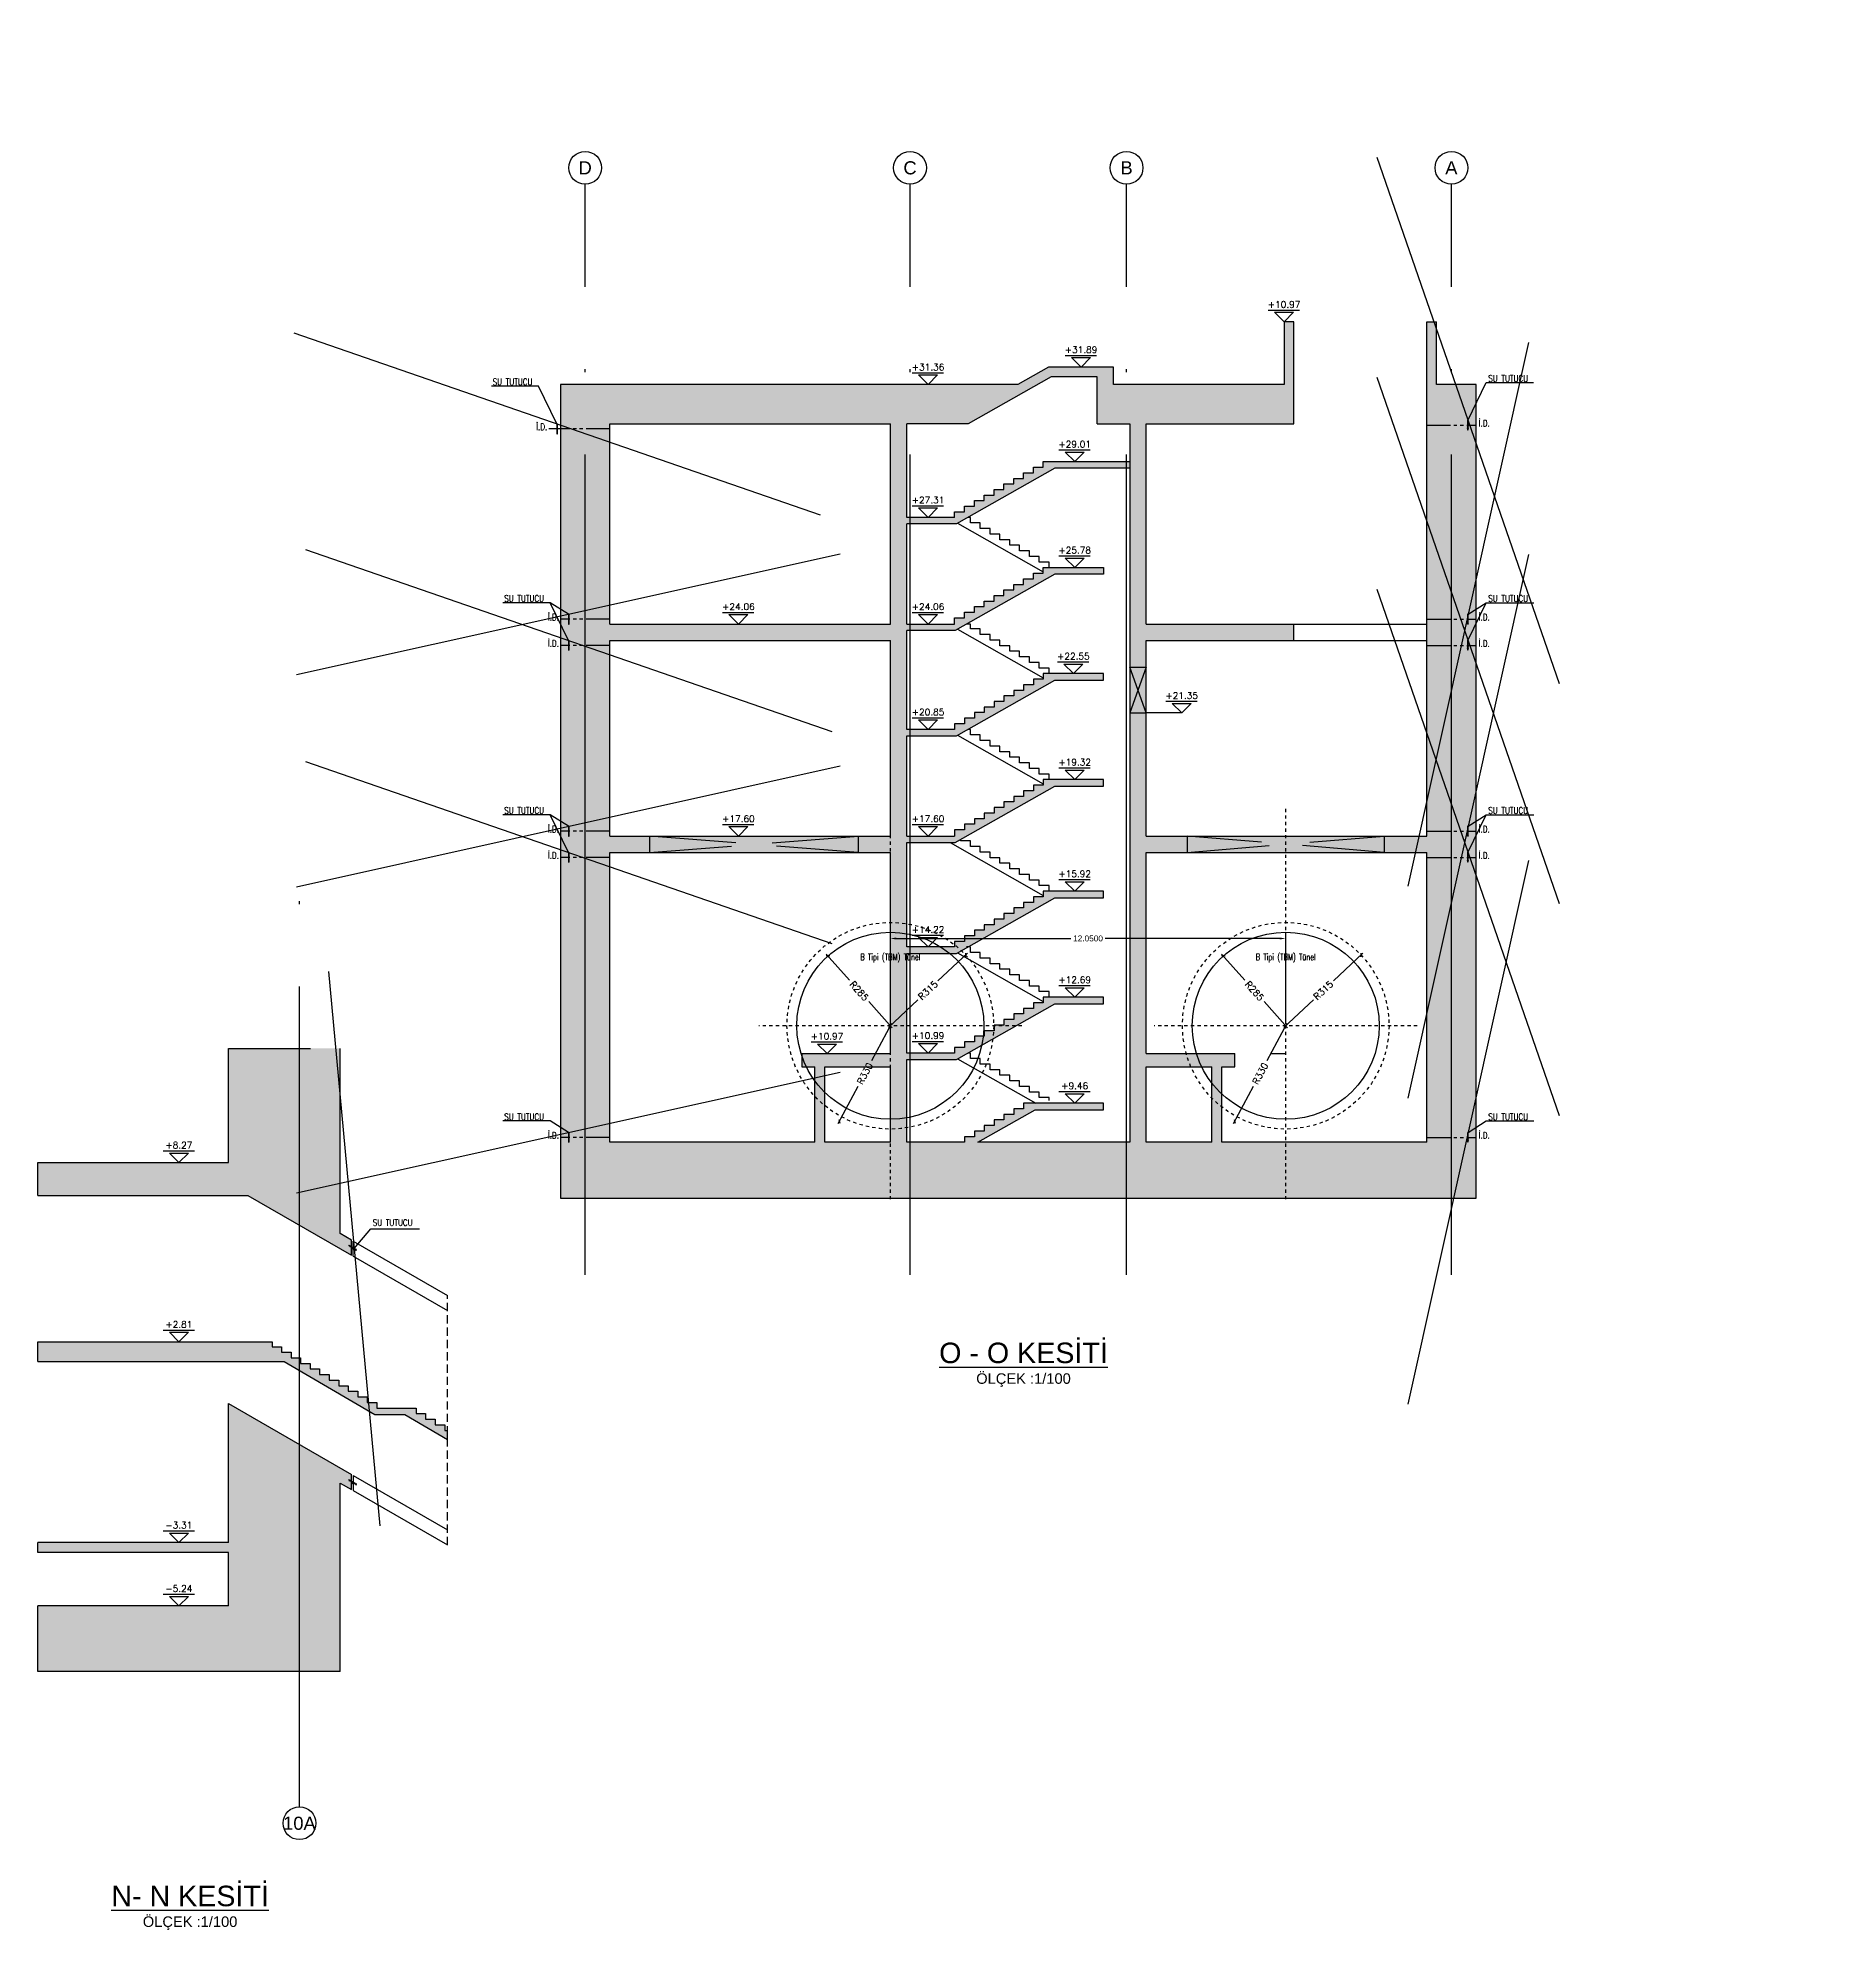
# Model space of a CAD drawing. Header units: millimetres. Extents: x 400408 to 401334, y 4543945 to 4544229.
# Drawn here: x 401279 to 401333.8, y 4543955.5 to 4544013.2 of the extents above; entities that cross this region are included whole.
import ezdxf
from ezdxf.enums import TextEntityAlignment as Align

# ---------------------------------------------------------------- set-up
doc = ezdxf.new("R2010")
doc.units = ezdxf.units.MM
for name, pattern in [('ACAD_ISO05W100', [33, 24, -3, 0, -3, 0, -3]), ('AKS', [3, 2.5, -0.25, 0, -0.25]), ('CIZGI', [0.4, 0.25, -0.15]), ('CONTINU', [0]), ('HIDDEN', [0.375, 0.25, -0.125]), ('UUC-ST-KAL-I05-101-U-000$0$ACAD_ISO05W100', [33, 24, -3, 0, -3, 0, -3])]:
    doc.linetypes.add(name, pattern=pattern)
for name, color, linetype in [('aks prota', 2, 'AKS'), ('caks prota', 4, 'Continuous'), ('görünüş prota', 4, 'Continuous'), ('iderzi_PROTA', 3, 'Continuous'), ('inşaat derzi prota', 11, 'Continuous'), ('kesik prota', 2, 'CIZGI'), ('kesit prota', 1, 'Continuous'), ('kesit tarama prota', 252, 'Continuous'), ('kolon tarama prota', 252, 'Continuous'), ('kot prota', 4, 'Continuous'), ('lkolon prota', 4, 'Continuous'), ('merdiven prota', 2, 'Continuous'), ('not prota', 2, 'Continuous'), ('not yazısı prota', 6, 'Continuous'), ('not çizgisi prota', 4, 'Continuous'), ('PRT-CST-rc_level', 6, 'Continuous'), ('PRT-CST-rc_levermark', 4, 'Continuous'), ('st_s_su tutucu', 2, 'Continuous'), ('st_s_ölçü', 4, 'Continuous'), ('t35 prota', 3, 'Continuous'), ('taks prota', 7, 'Continuous'), ('tplan prota', 7, 'Continuous'), ('UUC-ST-KAL-I05-101-U-000$0$st_s_su tutucu', 2, 'Continuous')]:
    doc.layers.add(name, color=color, linetype=linetype)
doc.styles.add('Arial', font='Arial.ttf')
doc.styles.add('OLCU', font='romanstw.shx')
doc.styles.get("Standard").update_dxf_attribs({"font": 'Arial.ttf'})
doc.styles.add('TAKS', font='Arial Unicode.ttf')
doc.styles.add('TEXT250', font='romanstw.shx', dxfattribs={"width": 0.8, "height": 25})
doc.styles.add('TSIMPLEX', font='romanstw.shx')
doc.dimstyles.new('1-100', dxfattribs={"dimscale": 0.5, "dimtxt": 2, "dimasz": 7.5, "dimexe": 3, "dimexo": 5, "dimgap": 5, "dimtad": 3, "dimdec": 1, "dimlfac": 2, "dimzin": 9, "dimdsep": 46, "dimtxsty": 'Standard', "dimblk": 'OBLIQUE', "dimcen": 0.09, "dimclrd": 3, "dimclre": 3, "dimclrt": 1, "dimadec": 3, "dimazin": 0, "dimtfac": 1, "dimtdec": 1, "dimtofl": 0, "dimtmove": 0, "dimatfit": 3, "dimfxl": 4, "dimtolj": 1, "dimtzin": 0, "dimarcsym": 0})
doc.dimstyles.new('1-50', dxfattribs={"dimtxt": 10, "dimasz": 4, "dimexe": 4, "dimexo": 8, "dimgap": 4, "dimtad": 1, "dimdec": 1, "dimrnd": 0.05, "dimzin": 9, "dimdsep": 46, "dimtxsty": 'OLCU', "dimblk1": 'OBLIQUE', "dimblk2": 'OBLIQUE', "dimsah": 1, "dimcen": 2, "dimdle": 4, "dimclrd": 4, "dimclre": 4, "dimclrt": 3, "dimadec": 1, "dimazin": 0, "dimtfac": 1, "dimtdec": 1, "dimtix": 1, "dimtmove": 2, "dimatfit": 3, "dimldrblk": 'OBLIQUE', "dimfxl": 1, "dimtvp": 1, "dimtolj": 1, "dimtzin": 1, "dimarcsym": 0})
doc.dimstyles.get("Standard").update_dxf_attribs({"dimtxt": 0.18, "dimasz": 0.18, "dimexe": 0.18, "dimexo": 0.0625, "dimgap": 0.09, "dimtad": 0, "dimtih": 1, "dimtoh": 1, "dimdec": 4, "dimzin": 0, "dimdsep": 46, "dimtxsty": 'Standard', "dimcen": 0.09, "dimadec": 0, "dimazin": 0, "dimtfac": 1, "dimtdec": 4, "dimtofl": 0, "dimtmove": 0, "dimatfit": 3, "dimfxl": 1, "dimtolj": 1, "dimtzin": 0, "dimarcsym": 0})

# ---------------------------------------------------------------- blocks, each defined once
blk = doc.blocks.new('KOTK5')
at = {"layer": 'PRT-CST-rc_levermark'}
blk.add_line((217, 160), (-213, 160), dxfattribs=at)
blk.add_lwpolyline([(130, 130), (-130, 130), (0, 0)], close=True, dxfattribs=at)
at = {"layer": 'PRT-CST-rc_level', "style": 'OLCU'}
blk.add_attdef('000.00', text='', height=90, dxfattribs=at).set_placement((0, 193), align=Align.CENTER)
blk = doc.blocks.new('_Oblique')
at = {"layer": 'st_s_ölçü', "lineweight": -2}
blk.add_line((-0.5, -0.5), (0.5, 0.5), dxfattribs=at)
blk = doc.blocks.new('*D49')
at = {"layer": 'Defpoints', "color": 0, "transparency": 16777216}
for p in [(-455.8, 109.6), (-265.8, -102.9)]:
    blk.add_point(p, dxfattribs=at)
at = {"layer": 'st_s_ölçü', "color": 4, "lineweight": -2, "transparency": 16777216}
for p, q in [((-461.1, 115.6), (-389.9, 36)), ((-260.5, -108.8), (-331.6, -29.2))]:
    blk.add_line(p, q, dxfattribs=at)
at = {"layer": 'st_s_ölçü', "color": 4, "lineweight": -2, "transparency": 16777216, "xscale": 8, "yscale": 8, "zscale": 8, "rotation": 131.8058995973175}
blk.add_blockref('_Oblique', (-455.8, 109.6), dxfattribs=at)
at = {"layer": 'st_s_ölçü', "color": 3, "transparency": 16777216, "insert": (-360.8, 3.4), "char_height": 20, "attachment_point": 5, "rotation": 311.8059, "style": 'OLCU'}
blk.add_mtext('\\A1;R285', dxfattribs=at)
blk = doc.blocks.new('*D50')
at = {"layer": 'Defpoints', "color": 0, "transparency": 16777216}
for p in [(-36.3, 113), (-265.8, -102.9)]:
    blk.add_point(p, dxfattribs=at)
at = {"layer": 'st_s_ölçü', "color": 4, "lineweight": -2, "transparency": 16777216}
for p, q in [((-30.5, 118.4), (-120.6, 33.7)), ((-271.6, -108.3), (-181.5, -23.6))]:
    blk.add_line(p, q, dxfattribs=at)
at = {"layer": 'st_s_ölçü', "color": 4, "lineweight": -2, "transparency": 16777216, "xscale": 8, "yscale": 8, "zscale": 8, "rotation": 43.24583088137385}
blk.add_blockref('_Oblique', (-36.3, 113), dxfattribs=at)
at = {"layer": 'st_s_ölçü', "color": 3, "transparency": 16777216, "insert": (-151.1, 5.1), "char_height": 20, "attachment_point": 5, "rotation": 43.24583, "style": 'OLCU'}
blk.add_mtext('\\A1;R315', dxfattribs=at)
blk = doc.blocks.new('*D51')
at = {"layer": 'Defpoints', "color": 0, "transparency": 16777216}
for p in [(-265.8, -102.9), (-421, -394.1)]:
    blk.add_point(p, dxfattribs=at)
at = {"layer": 'lkolon prota', "color": 4, "lineweight": -2, "transparency": 16777216}
for p, q in [((-262, -95.8), (-322.9, -209.9)), ((-424.8, -401.1), (-364, -287))]:
    blk.add_line(p, q, dxfattribs=at)
at = {"layer": 'lkolon prota', "color": 4, "lineweight": -2, "transparency": 16777216, "xscale": 8, "yscale": 8, "zscale": 8, "rotation": 241.9351701811658}
blk.add_blockref('_Oblique', (-421, -394.1), dxfattribs=at)
at = {"layer": 'lkolon prota', "color": 3, "transparency": 16777216, "insert": (-343.4, -248.5), "char_height": 20, "attachment_point": 5, "rotation": 61.93517, "style": 'OLCU'}
blk.add_mtext('\\A1;R330', dxfattribs=at)
blk = doc.blocks.new('D')
at = {"layer": 'st_s_su tutucu', "linetype": 'CONTINU', "ltscale": 0.2}
for p, q in [((-39988, 52508), (-39993, 52508)), ((-39993, 52508), (-39993, 52507)), ((-39993, 52507), (-39991, 52506)), ((-39991, 52499), (-39992, 52499)), ((-39992, 52499), (-39992, 52498)), ((-39992, 52498), (-39991, 52498)), ((-39991, 52489), (-39992, 52489)), ((-39992, 52489), (-39992, 52488)), ((-39992, 52488), (-39991, 52488)), ((-39991, 52479), (-39992, 52479)), ((-39992, 52479), (-39992, 52478)), ((-39992, 52478), (-39991, 52478)), ((-39991, 52506), (-39991, 52499)), ((-39991, 52498), (-39991, 52489)), ((-39991, 52488), (-39991, 52479)), ((-39991, 52469), (-39991, 52478)), ((-39990, 52506), (-39988, 52507)), ((-39990, 52499), (-39990, 52506)), ((-39989, 52499), (-39990, 52499)), ((-39990, 52489), (-39990, 52498)), ((-39990, 52498), (-39989, 52498)), ((-39989, 52489), (-39990, 52489)), ((-39990, 52479), (-39990, 52488)), ((-39990, 52488), (-39989, 52488)), ((-39989, 52479), (-39990, 52479)), ((-39990, 52478), (-39989, 52478)), ((-39990, 52478), (-39990, 52469)), ((-39989, 52498), (-39989, 52499)), ((-39989, 52488), (-39989, 52489)), ((-39989, 52478), (-39989, 52479)), ((-39988, 52507), (-39988, 52508)), ((-39993, 52449), (-39991, 52450)), ((-39993, 52448), (-39993, 52449)), ((-39988, 52448), (-39993, 52448)), ((-39992, 52468), (-39992, 52469)), ((-39992, 52469), (-39991, 52469)), ((-39991, 52468), (-39992, 52468)), ((-39992, 52458), (-39992, 52459)), ((-39992, 52459), (-39991, 52459)), ((-39991, 52458), (-39992, 52458)), ((-39991, 52459), (-39991, 52468)), ((-39991, 52450), (-39991, 52458)), ((-39990, 52469), (-39989, 52469)), ((-39989, 52468), (-39990, 52468)), ((-39990, 52468), (-39990, 52459)), ((-39990, 52459), (-39989, 52459)), ((-39989, 52458), (-39990, 52458)), ((-39990, 52458), (-39990, 52450)), ((-39990, 52450), (-39988, 52449)), ((-39989, 52469), (-39989, 52468)), ((-39989, 52459), (-39989, 52458)), ((-39988, 52449), (-39988, 52448))]:
    blk.add_line(p, q, dxfattribs=at)
blk = doc.blocks.new('*D61')
at = {"color": 0, "lineweight": -2, "transparency": 16777216}
for p, q in [((401356.833, 4543977.538), (401356.833, 4543980.315)), ((401357.013, 4543980.135), (401362.333, 4543980.135)), ((401368.703, 4543980.135), (401363.383, 4543980.135)), ((401368.883, 4543977.538), (401368.883, 4543980.315))]:
    blk.add_line(p, q, dxfattribs=at)
at = {"color": 0, "transparency": 16777216}
for points in [[(401357.013, 4543980.165), (401357.013, 4543980.105), (401356.833, 4543980.135)], [(401368.703, 4543980.165), (401368.703, 4543980.105), (401368.883, 4543980.135)]]:
    blk.add_solid(points, dxfattribs=at)
at = {"layer": 'Defpoints', "color": 0, "transparency": 16777216}
for p in [(401356.833, 4543980.135), (401356.833, 4543977.476), (401368.883, 4543977.476)]:
    blk.add_point(p, dxfattribs=at)
at = {"color": 0, "transparency": 16777216, "insert": (401362.858, 4543980.135), "char_height": 0.18, "attachment_point": 5}
blk.add_mtext('\\A1;12.0500', dxfattribs=at)
blk = doc.blocks.new('N-N Kesiti')
at = {"layer": 'kesit tarama prota'}
h = blk.add_hatch(color=256, dxfattribs=at)
h.dxf.hatch_style = 1
h.paths.add_polyline_path([(401321.297, 4543947.56), (401315.485, 4543947.56), (401315.485, 4543946.56), (401321.887, 4543946.56), (401325.046, 4543944.736), (401325.046, 4543945.198), (401324.7, 4543945.398), (401324.7, 4543951.038), (401321.297, 4543951.038)])
h = blk.add_hatch(color=256, dxfattribs=at)
h.dxf.hatch_style = 1
h.paths.add_polyline_path([(401321.297, 4543941.5), (401322.996, 4543941.5), (401325.759, 4543939.88), (401326.669, 4543939.88), (401327.969, 4543939.118), (401327.969, 4543939.4), (401327.884, 4543939.4), (401327.884, 4543939.57), (401327.594, 4543939.57), (401327.594, 4543939.74), (401327.304, 4543939.74), (401327.304, 4543939.91), (401327.014, 4543939.91), (401327.014, 4543940.08), (401325.814, 4543940.08), (401325.814, 4543940.25), (401325.524, 4543940.25), (401325.524, 4543940.42), (401325.234, 4543940.42), (401325.234, 4543940.59), (401324.944, 4543940.59), (401324.944, 4543940.76), (401324.654, 4543940.76), (401324.654, 4543940.93), (401324.364, 4543940.93), (401324.364, 4543941.1), (401324.074, 4543941.1), (401324.074, 4543941.27), (401323.784, 4543941.27), (401323.784, 4543941.44), (401323.494, 4543941.44), (401323.494, 4543941.61), (401323.204, 4543941.61), (401323.204, 4543941.78), (401322.914, 4543941.78), (401322.914, 4543941.95), (401322.624, 4543941.95), (401322.624, 4543942.1), (401315.485, 4543942.1), (401315.485, 4543941.5)])
h = blk.add_hatch(color=256, dxfattribs=at)
h.dxf.hatch_style = 1
h.paths.add_polyline_path([(401324.7, 4543937.794), (401325.046, 4543937.594), (401325.046, 4543938.056), (401321.297, 4543940.221), (401321.297, 4543935.98), (401315.485, 4543935.98), (401315.485, 4543935.68), (401321.297, 4543935.68), (401321.297, 4543934.05), (401315.485, 4543934.05), (401315.485, 4543932.05), (401324.7, 4543932.05)])
at = {"layer": 'aks prota', "ltscale": 10}
blk.add_line((401323.458, 4543927.929), (401323.458, 4543956.643), dxfattribs=at)
at = {"layer": 'caks prota', "ltscale": 0.05}
blk.add_circle((401323.458, 4543927.429), 0.5, dxfattribs=at)
at = {"layer": 'kesik prota', "ltscale": 10}
for p, q in [((401315.485, 4543946.56), (401315.485, 4543947.56)), ((401315.485, 4543941.5), (401315.485, 4543942.1))]:
    blk.add_line(p, q, dxfattribs=at)
for points in [[(401321.297, 4543951.038), (401324.7, 4543951.038)], [(401315.485, 4543935.68), (401315.485, 4543935.98)], [(401315.485, 4543932.05), (401315.485, 4543934.05)]]:
    blk.add_lwpolyline(points, dxfattribs=at)
at = {"layer": 'kesit prota', "color": 1}
for p, q in [((401324.7, 4543945.398), (401324.7, 4543951.038)), ((401321.297, 4543935.98), (401321.297, 4543940.221)), ((401321.297, 4543934.05), (401321.297, 4543935.68))]:
    blk.add_line(p, q, dxfattribs=at)
for points in [[(401315.485, 4543947.56), (401321.297, 4543947.56), (401321.297, 4543951.038)], [(401315.485, 4543946.56), (401321.887, 4543946.56), (401325.046, 4543944.736), (401325.046, 4543945.198), (401324.7, 4543945.398)], [(401315.485, 4543942.1), (401322.624, 4543942.1), (401322.624, 4543941.95), (401322.914, 4543941.95), (401322.914, 4543941.78), (401323.204, 4543941.78), (401323.204, 4543941.61), (401323.494, 4543941.61), (401323.494, 4543941.44), (401323.784, 4543941.44), (401323.784, 4543941.27), (401324.074, 4543941.27), (401324.074, 4543941.1), (401324.364, 4543941.1), (401324.364, 4543940.93), (401324.654, 4543940.93), (401324.654, 4543940.76), (401324.944, 4543940.76), (401324.944, 4543940.59), (401325.234, 4543940.59), (401325.234, 4543940.42), (401325.524, 4543940.42), (401325.524, 4543940.25), (401325.814, 4543940.25), (401325.814, 4543940.08), (401327.014, 4543940.08), (401327.014, 4543939.91), (401327.304, 4543939.91), (401327.304, 4543939.74), (401327.594, 4543939.74), (401327.594, 4543939.57), (401327.884, 4543939.57), (401327.884, 4543939.4), (401327.969, 4543939.4)], [(401315.485, 4543941.5), (401322.996, 4543941.5)], [(401322.996, 4543941.5), (401325.759, 4543939.88), (401326.669, 4543939.88), (401327.969, 4543939.118)], [(401321.297, 4543940.221), (401325.046, 4543938.056)], [(401324.7, 4543932.05), (401324.7, 4543937.794), (401325.046, 4543937.594), (401325.046, 4543938.056)], [(401321.297, 4543935.98), (401315.485, 4543935.98)], [(401321.297, 4543935.68), (401315.485, 4543935.68)], [(401321.297, 4543934.05), (401315.485, 4543934.05)], [(401324.7, 4543932.05), (401315.485, 4543932.05)]]:
    blk.add_lwpolyline(points, dxfattribs=at)
at = {"layer": 'kesit prota'}
blk.add_lwpolyline([(401327.969, 4543939.118), (401327.969, 4543939.4)], dxfattribs=at)
at = {"layer": 'kolon tarama prota'}
for p, q in [((401325.096, 4543944.707), (401325.096, 4543945.169)), ((401325.096, 4543938.027), (401325.096, 4543937.565))]:
    blk.add_line(p, q, dxfattribs=at)
for points in [[(401325.096, 4543945.169), (401327.969, 4543943.51)], [(401325.096, 4543944.707), (401327.969, 4543943.048)], [(401325.096, 4543938.027), (401327.969, 4543936.368)], [(401325.096, 4543937.565), (401327.969, 4543935.907)]]:
    blk.add_lwpolyline(points, dxfattribs=at)
at = {"layer": 'kolon tarama prota', "linetype": 'HIDDEN'}
blk.add_lwpolyline([(401327.969, 4543935.907), (401327.969, 4543943.51)], dxfattribs=at)
at = {"layer": 'UUC-ST-KAL-I05-101-U-000$0$st_s_su tutucu', "linetype": 'UUC-ST-KAL-I05-101-U-000$0$ACAD_ISO05W100', "ltscale": 0.05}
for points in [[(401325.084, 4543944.935, -0.57735), (401325.082, 4543944.933), (401325.051, 4543944.951, -0.57735), (401325.051, 4543944.954), (401325.072, 4543944.966, 0.57735), (401325.072, 4543944.969), (401325.032, 4543944.992), (401325.035, 4543944.997), (401325.031, 4543944.999), (401325.029, 4543944.994), (401325, 4543945.01), (401325.003, 4543945.015), (401325, 4543945.017), (401324.997, 4543945.012), (401324.979, 4543945.023), (401324.978, 4543945.038), (401324.973, 4543945.041), (401324.958, 4543945.014), (401324.962, 4543945.011), (401324.976, 4543945.018), (401324.994, 4543945.008), (401324.991, 4543945.003), (401324.995, 4543945.001), (401324.998, 4543945.006), (401325.026, 4543944.989), (401325.023, 4543944.984), (401325.027, 4543944.982), (401325.03, 4543944.987), (401325.062, 4543944.968, -0.57735), (401325.062, 4543944.965), (401325.043, 4543944.954, 0.57735), (401325.043, 4543944.951), (401325.086, 4543944.926, 0.57735), (401325.089, 4543944.927), (401325.089, 4543944.95, -0.57735), (401325.091, 4543944.952), (401325.124, 4543944.933), (401325.121, 4543944.928), (401325.125, 4543944.926), (401325.127, 4543944.931), (401325.156, 4543944.914), (401325.153, 4543944.909), (401325.156, 4543944.907), (401325.159, 4543944.912), (401325.177, 4543944.902), (401325.178, 4543944.886), (401325.183, 4543944.884), (401325.198, 4543944.911), (401325.194, 4543944.913), (401325.18, 4543944.906), (401325.162, 4543944.917), (401325.165, 4543944.922), (401325.161, 4543944.924), (401325.158, 4543944.919), (401325.13, 4543944.935), (401325.133, 4543944.94), (401325.129, 4543944.942), (401325.127, 4543944.937), (401325.087, 4543944.96, 0.57735), (401325.084, 4543944.959)], [(401325.084, 4543937.793, -0.57735), (401325.082, 4543937.792), (401325.051, 4543937.809, -0.57735), (401325.051, 4543937.812), (401325.072, 4543937.824, 0.57735), (401325.072, 4543937.827), (401325.032, 4543937.85), (401325.035, 4543937.855), (401325.031, 4543937.857), (401325.029, 4543937.852), (401325, 4543937.869), (401325.003, 4543937.874), (401325, 4543937.876), (401324.997, 4543937.871), (401324.979, 4543937.881), (401324.978, 4543937.897), (401324.973, 4543937.899), (401324.958, 4543937.872), (401324.962, 4543937.87), (401324.976, 4543937.877), (401324.994, 4543937.866), (401324.991, 4543937.861), (401324.995, 4543937.859), (401324.998, 4543937.864), (401325.026, 4543937.848), (401325.023, 4543937.843), (401325.027, 4543937.841), (401325.03, 4543937.846), (401325.062, 4543937.827, -0.57735), (401325.062, 4543937.824), (401325.043, 4543937.812, 0.57735), (401325.043, 4543937.809), (401325.086, 4543937.784, 0.57735), (401325.089, 4543937.786), (401325.089, 4543937.809, -0.57735), (401325.091, 4543937.81), (401325.124, 4543937.791), (401325.121, 4543937.786), (401325.125, 4543937.784), (401325.127, 4543937.789), (401325.156, 4543937.773), (401325.153, 4543937.768), (401325.156, 4543937.766), (401325.159, 4543937.771), (401325.177, 4543937.76), (401325.178, 4543937.745), (401325.183, 4543937.742), (401325.198, 4543937.769), (401325.194, 4543937.772), (401325.18, 4543937.765), (401325.162, 4543937.775), (401325.165, 4543937.78), (401325.161, 4543937.782), (401325.158, 4543937.777), (401325.13, 4543937.794), (401325.133, 4543937.799), (401325.129, 4543937.801), (401325.127, 4543937.796), (401325.087, 4543937.819, 0.57735), (401325.084, 4543937.817)]]:
    blk.add_lwpolyline(points, format="xyb", close=True, dxfattribs=at)
at = {"layer": 'kot prota', "linetype": 'CONTINU', "ltscale": 0.1}
ref = blk.add_blockref('KOTK5', (401319.783, 4543947.56), dxfattribs=dict(at, xscale=-0.002222222222222222, yscale=0.002222222222222222, zscale=0.002222222222222222, rotation=359.9999999999996))
ref.add_attrib('000.00', '+8.27', dxfattribs={"layer": 'PRT-CST-rc_level', "height": 0.2, "style": 'OLCU'}).set_placement((401319.783, 4543947.989), align=Align.CENTER)
ref = blk.add_blockref('KOTK5', (401319.783, 4543942.1), dxfattribs=dict(at, xscale=-0.002222222222222222, yscale=0.002222222222222222, zscale=0.002222222222222222, rotation=359.9999999999996))
ref.add_attrib('000.00', '+2.81', dxfattribs={"layer": 'PRT-CST-rc_level', "height": 0.2, "style": 'OLCU'}).set_placement((401319.783, 4543942.529), align=Align.CENTER)
ref = blk.add_blockref('KOTK5', (401319.783, 4543935.98), dxfattribs=dict(at, xscale=-0.002222222222222222, yscale=0.002222222222222222, zscale=0.002222222222222222, rotation=359.9999999999996))
ref.add_attrib('000.00', '-3.31', dxfattribs={"layer": 'PRT-CST-rc_level', "height": 0.2, "style": 'OLCU'}).set_placement((401319.783, 4543936.409), align=Align.CENTER)
ref = blk.add_blockref('KOTK5', (401319.783, 4543934.05), dxfattribs=dict(at, xscale=-0.002222222222222222, yscale=0.002222222222222222, zscale=0.002222222222222222, rotation=359.9999999999996))
ref.add_attrib('000.00', '-5.24', dxfattribs={"layer": 'PRT-CST-rc_level', "height": 0.2, "style": 'OLCU'}).set_placement((401319.783, 4543934.479), align=Align.CENTER)
at = {"layer": 'not yazısı prota', "ltscale": 0.05, "style": 'TSIMPLEX', "width": 0.8}
blk.add_text('SU TUTUCU', height=0.2, rotation=360, dxfattribs=at).set_placement((401325.692, 4543945.629))
at = {"layer": 't35 prota', "style": 'Arial'}
blk.add_text('ÖLÇEK :1/100', height=0.32, dxfattribs=at).set_placement((401320.125, 4543924.415), align=Align.MIDDLE)
at = {"layer": 'taks prota', "style": 'TAKS'}
blk.add_text('10A', height=0.4, rotation=359.50517, dxfattribs=at).set_placement((401323.458, 4543927.429), align=Align.MIDDLE_CENTER)
at = {"layer": 'tplan prota', "style": 'Arial'}
blk.add_text('%%UN- N KESİTİ', height=0.625, dxfattribs=at).set_placement((401320.125, 4543925.29), align=Align.MIDDLE)
at = {"layer": 'not çizgisi prota'}
blk.add_leader([(401325.127, 4543944.937), (401325.631, 4543945.544), (401327.116, 4543945.544)], dimstyle='1-50', override={"dimasz": 12, "dimgap": 4, "dimtad": 0}, dxfattribs=at)
blk = doc.blocks.new('A$C127942D9')
at = {"layer": 'aks prota', "ltscale": 2}
blk.add_line((-265.793, -631.684), (-265.793, 559.681), dxfattribs=at)
at = {"layer": 'aks prota'}
blk.add_line((135.187, -102.854), (-666.774, -102.854), dxfattribs=at)
at = {"layer": 'görünüş prota', "color": 6, "linetype": 'CIZGI', "ltscale": 2}
blk.add_circle((-265.793, -102.854), 315, dxfattribs=at)
at = {"layer": 'görünüş prota', "color": 6}
blk.add_circle((-265.793, -102.854), 285, dxfattribs=at)
at = {"layer": 'not prota', "style": 'TEXT250', "width": 0.7}
blk.add_text('B Tipi (TBM) Tünel', height=20, dxfattribs=at).set_placement((-265.793, 106.819), align=Align.MIDDLE_CENTER)
at = {"layer": 'lkolon prota'}
dim = blk.add_radius_dim(center=(-265.793, -102.854), mpoint=(-421.048, -394.051), dimstyle='1-100', dxfattribs=at)
dim.commit()
dim.dimension.update_dxf_attribs({"geometry": '*D51', "text_midpoint": (-343.421, -248.453), "dimtype": 132})
at = {"layer": 'st_s_ölçü'}
for mpoint, picture, middle in [((-455.777, 109.587), '*D49', (-360.785, 3.366)), ((-36.341, 112.962), '*D50', (-151.067, 5.054))]:
    dim = blk.add_radius_dim(center=(-265.793, -102.854), mpoint=mpoint, dimstyle='1-100', dxfattribs=at)
    dim.commit()
    dim.dimension.update_dxf_attribs({"geometry": picture, "text_midpoint": middle, "dimtype": 132})
blk = doc.blocks.new('O-O Kesiti')
at = {"layer": 'kesit tarama prota'}
h = blk.add_hatch(color=256, dxfattribs=at)
h.dxf.hatch_style = 1
h.paths.add_polyline_path([(401374.68286, 4543972.22586), (401374.68286, 4543997.01586), (401373.48286, 4543997.01586), (401373.48286, 4543998.92586), (401373.18286, 4543998.92586), (401373.18286, 4543983.25586), (401364.63286, 4543983.25586), (401364.63286, 4543989.21586), (401369.13286, 4543989.21586), (401369.13286, 4543989.71586), (401364.63286, 4543989.71586), (401364.63286, 4543995.81586), (401369.13286, 4543995.81586), (401369.13286, 4543998.92586), (401368.83286, 4543998.92586), (401368.83286, 4543997.01586), (401363.63286, 4543997.01586), (401363.63286, 4543997.54586), (401361.65093, 4543997.54586), (401360.71564, 4543997.01586), (401346.78286, 4543997.01586), (401346.78286, 4543972.22586)])
h.paths.add_polyline_path([(401359.49853, 4543973.92586), (401361.24559, 4543974.91586), (401363.33286, 4543974.91586), (401363.33286, 4543975.11586), (401360.89286, 4543975.11586), (401360.89286, 4543974.94586), (401360.59286, 4543974.94586), (401360.59286, 4543974.77586), (401360.29286, 4543974.77586), (401360.29286, 4543974.60586), (401359.99286, 4543974.60586), (401359.99286, 4543974.43586), (401359.69286, 4543974.43586), (401359.69286, 4543974.26586), (401359.39286, 4543974.26586), (401359.39286, 4543974.09586), (401359.09286, 4543974.09586), (401359.09286, 4543973.92586), (401357.33286, 4543973.92586), (401357.33286, 4543976.44586), (401358.84559, 4543976.44586), (401361.84559, 4543978.14586), (401363.33286, 4543978.14586), (401363.33286, 4543978.34586), (401361.49286, 4543978.34586), (401361.49286, 4543978.17586), (401361.19286, 4543978.17586), (401361.19286, 4543978.00586), (401360.89286, 4543978.00586), (401360.89286, 4543977.83586), (401360.59286, 4543977.83586), (401360.59286, 4543977.66586), (401360.29286, 4543977.66586), (401360.29286, 4543977.49586), (401359.99286, 4543977.49586), (401359.99286, 4543977.32586), (401359.69286, 4543977.32586), (401359.69286, 4543977.15586), (401359.39286, 4543977.15586), (401359.39286, 4543976.98586), (401359.09286, 4543976.98586), (401359.09286, 4543976.81586), (401358.79286, 4543976.81586), (401358.79286, 4543976.64586), (401357.33286, 4543976.64586), (401357.33286, 4543979.67586), (401358.84559, 4543979.67586), (401361.84559, 4543981.37586), (401363.33286, 4543981.37586), (401363.33286, 4543981.57586), (401361.49286, 4543981.57586), (401361.49286, 4543981.40586), (401361.19286, 4543981.40586), (401361.19286, 4543981.23586), (401360.89286, 4543981.23586), (401360.89286, 4543981.06586), (401360.59286, 4543981.06586), (401360.59286, 4543980.89586), (401360.29286, 4543980.89586), (401360.29286, 4543980.72586), (401359.99286, 4543980.72586), (401359.99286, 4543980.55586), (401359.69286, 4543980.55586), (401359.69286, 4543980.38586), (401359.39286, 4543980.38586), (401359.39286, 4543980.21586), (401359.09286, 4543980.21586), (401359.09286, 4543980.04586), (401358.79286, 4543980.04586), (401358.79286, 4543979.87586), (401357.33286, 4543979.87586), (401357.33286, 4543983.05586), (401358.81029, 4543983.05586), (401361.84559, 4543984.77586), (401363.33286, 4543984.77586), (401363.33286, 4543984.97586), (401361.49286, 4543984.97586), (401361.49286, 4543984.80586), (401361.19286, 4543984.80586), (401361.19286, 4543984.63586), (401360.89286, 4543984.63586), (401360.89286, 4543984.46586), (401360.59286, 4543984.46586), (401360.59286, 4543984.29586), (401360.29286, 4543984.29586), (401360.29286, 4543984.12586), (401359.99286, 4543984.12586), (401359.99286, 4543983.95586), (401359.69286, 4543983.95586), (401359.69286, 4543983.78586), (401359.39286, 4543983.78586), (401359.39286, 4543983.61586), (401359.09286, 4543983.61586), (401359.09286, 4543983.44586), (401358.79286, 4543983.44586), (401358.79286, 4543983.25586), (401357.33286, 4543983.25586), (401357.33286, 4543986.30586), (401358.84559, 4543986.30586), (401361.84559, 4543988.00586), (401363.33286, 4543988.00586), (401363.33286, 4543988.20586), (401361.49286, 4543988.20586), (401361.49286, 4543988.03586), (401361.19286, 4543988.03586), (401361.19286, 4543987.86586), (401360.89286, 4543987.86586), (401360.89286, 4543987.69586), (401360.59286, 4543987.69586), (401360.59286, 4543987.52586), (401360.29286, 4543987.52586), (401360.29286, 4543987.35586), (401359.99286, 4543987.35586), (401359.99286, 4543987.18586), (401359.69286, 4543987.18586), (401359.69286, 4543987.01586), (401359.39286, 4543987.01586), (401359.39286, 4543986.84586), (401359.09286, 4543986.84586), (401359.09286, 4543986.67586), (401358.79286, 4543986.67586), (401358.79286, 4543986.50586), (401357.33286, 4543986.50586), (401357.33286, 4543989.51586), (401358.81029, 4543989.51586), (401361.84559, 4543991.23586), (401363.33286, 4543991.23586), (401363.33286, 4543991.43586), (401361.49286, 4543991.43586), (401361.49286, 4543991.26586), (401361.19286, 4543991.26586), (401361.19286, 4543991.09586), (401360.89286, 4543991.09586), (401360.89286, 4543990.92586), (401360.59286, 4543990.92586), (401360.59286, 4543990.75586), (401360.29286, 4543990.75586), (401360.29286, 4543990.58586), (401359.99286, 4543990.58586), (401359.99286, 4543990.41586), (401359.69286, 4543990.41586), (401359.69286, 4543990.24586), (401359.39286, 4543990.24586), (401359.39286, 4543990.07586), (401359.09286, 4543990.07586), (401359.09286, 4543989.90586), (401358.79286, 4543989.90586), (401358.79286, 4543989.71586), (401357.33286, 4543989.71586), (401357.33286, 4543992.76586), (401358.84559, 4543992.76586), (401361.84559, 4543994.46586), (401364.13286, 4543994.46586), (401364.13286, 4543994.66586), (401361.49286, 4543994.66586), (401361.49286, 4543994.49586), (401361.19286, 4543994.49586), (401361.19286, 4543994.32586), (401360.89286, 4543994.32586), (401360.89286, 4543994.15586), (401360.59286, 4543994.15586), (401360.59286, 4543993.98586), (401360.29286, 4543993.98586), (401360.29286, 4543993.81586), (401359.99286, 4543993.81586), (401359.99286, 4543993.64586), (401359.69286, 4543993.64586), (401359.69286, 4543993.47586), (401359.39286, 4543993.47586), (401359.39286, 4543993.30586), (401359.09286, 4543993.30586), (401359.09286, 4543993.13586), (401358.79286, 4543993.13586), (401358.79286, 4543992.96586), (401357.33286, 4543992.96586), (401357.33286, 4543995.81586), (401359.2065, 4543995.81586), (401361.73003, 4543997.24586), (401363.13286, 4543997.24586), (401363.13286, 4543995.81586), (401364.13286, 4543995.81586), (401364.13286, 4543973.92586)], flags=16)
h.paths.add_polyline_path([(401364.63286, 4543973.92586), (401364.63286, 4543976.22586), (401366.63286, 4543976.22586), (401366.63286, 4543973.92586)], flags=16)
h.paths.add_polyline_path([(401366.93286, 4543973.92586), (401366.93286, 4543976.22586), (401367.33286, 4543976.22586), (401367.33286, 4543976.62586), (401364.63286, 4543976.62586), (401364.63286, 4543982.75586), (401373.18286, 4543982.75586), (401373.18286, 4543973.92586)], flags=16)
h.paths.add_polyline_path([(401356.83286, 4543973.92586), (401354.83286, 4543973.92586), (401354.83286, 4543976.22586), (401356.83286, 4543976.22586)], flags=16)
h.paths.add_polyline_path([(401356.83286, 4543976.62586), (401354.13286, 4543976.62586), (401354.13286, 4543976.22586), (401354.53286, 4543976.22586), (401354.53286, 4543973.92586), (401348.28286, 4543973.92586), (401348.28286, 4543982.75586), (401356.83286, 4543982.75586)], flags=16)
h.paths.add_polyline_path([(401356.83286, 4543983.25586), (401348.28286, 4543983.25586), (401348.28286, 4543989.21586), (401356.83286, 4543989.21586)], flags=16)
h.paths.add_polyline_path([(401356.83286, 4543989.71586), (401348.28286, 4543989.71586), (401348.28286, 4543995.81586), (401356.83286, 4543995.81586)], flags=16)
at = {"layer": 'aks prota', "ltscale": 10}
for p, q in [((401347.5329, 4543969.88703), (401347.5329, 4544003.11753)), ((401357.4329, 4543969.88703), (401357.4329, 4544003.11753)), ((401364.0329, 4543969.88703), (401364.0329, 4544003.11753)), ((401373.93286, 4543969.88703), (401373.93286, 4544003.11753))]:
    blk.add_line(p, q, dxfattribs=at)
at = {"layer": 'caks prota', "ltscale": 0.05}
for centre in [(401347.53286, 4544003.61753), (401357.43286, 4544003.61753), (401364.03286, 4544003.61753), (401373.93286, 4544003.61753)]:
    blk.add_circle(centre, 0.5, dxfattribs=at)
at = {"layer": 'görünüş prota'}
for points in [[(401358.88286, 4543992.78698), (401361.49286, 4543991.30798)], [(401361.67286, 4543991.43586), (401361.67286, 4543991.60586), (401361.37286, 4543991.60586), (401361.37286, 4543991.77586), (401361.07286, 4543991.77586), (401361.07286, 4543991.94586), (401360.77286, 4543991.94586), (401360.77286, 4543992.11586), (401360.47286, 4543992.11586), (401360.47286, 4543992.28586), (401360.17286, 4543992.28586), (401360.17286, 4543992.45586), (401359.87286, 4543992.45586), (401359.87286, 4543992.62586), (401359.57286, 4543992.62586), (401359.57286, 4543992.79586), (401359.27286, 4543992.79586), (401359.27286, 4543992.96586), (401359.19853, 4543992.96586)], [(401361.67286, 4543988.20586), (401361.67286, 4543988.37586), (401361.37286, 4543988.37586), (401361.37286, 4543988.54586), (401361.07286, 4543988.54586), (401361.07286, 4543988.71586), (401360.77286, 4543988.71586), (401360.77286, 4543988.88586), (401360.47286, 4543988.88586), (401360.47286, 4543989.05586), (401360.17286, 4543989.05586), (401360.17286, 4543989.22586), (401359.87286, 4543989.22586), (401359.87286, 4543989.39586), (401359.57286, 4543989.39586), (401359.57286, 4543989.56586), (401359.27286, 4543989.56586), (401359.27286, 4543989.71586), (401359.16324, 4543989.71586)], [(401369.13286, 4543989.71586), (401373.18286, 4543989.71586)], [(401358.88286, 4543989.55698), (401361.49286, 4543988.07798)], [(401369.125, 4543989.21586), (401373.18286, 4543989.21586)], [(401358.88286, 4543986.32698), (401361.49286, 4543984.84798)], [(401361.67286, 4543984.97586), (401361.67286, 4543985.14586), (401361.37286, 4543985.14586), (401361.37286, 4543985.31586), (401361.07286, 4543985.31586), (401361.07286, 4543985.48586), (401360.77286, 4543985.48586), (401360.77286, 4543985.65586), (401360.47286, 4543985.65586), (401360.47286, 4543985.82586), (401360.17286, 4543985.82586), (401360.17286, 4543985.99586), (401359.87286, 4543985.99586), (401359.87286, 4543986.16586), (401359.57286, 4543986.16586), (401359.57286, 4543986.33586), (401359.27286, 4543986.33586), (401359.27286, 4543986.50586), (401359.19853, 4543986.50586)], [(401358.65543, 4543983.05586), (401361.49286, 4543981.44798)], [(401361.67286, 4543981.57586), (401361.67286, 4543981.74586), (401361.37286, 4543981.74586), (401361.37286, 4543981.91586), (401361.07286, 4543981.91586), (401361.07286, 4543982.08586), (401360.77286, 4543982.08586), (401360.77286, 4543982.25586), (401360.47286, 4543982.25586), (401360.47286, 4543982.42586), (401360.17286, 4543982.42586), (401360.17286, 4543982.59586), (401359.87286, 4543982.59586), (401359.87286, 4543982.76586), (401359.57286, 4543982.76586), (401359.57286, 4543982.93586), (401359.27286, 4543982.93586), (401359.27286, 4543983.10586), (401358.97286, 4543983.10586), (401358.97286, 4543983.14798)], [(401361.67286, 4543978.34586), (401361.67286, 4543978.51586), (401361.37286, 4543978.51586), (401361.37286, 4543978.68586), (401361.07286, 4543978.68586), (401361.07286, 4543978.85586), (401360.77286, 4543978.85586), (401360.77286, 4543979.02586), (401360.47286, 4543979.02586), (401360.47286, 4543979.19586), (401360.17286, 4543979.19586), (401360.17286, 4543979.36586), (401359.87286, 4543979.36586), (401359.87286, 4543979.53586), (401359.57286, 4543979.53586), (401359.57286, 4543979.70586), (401359.27286, 4543979.70586), (401359.27286, 4543979.87586), (401359.15531, 4543979.87586)], [(401358.88286, 4543979.69698), (401361.49286, 4543978.21798)], [(401358.88286, 4543976.46698), (401361.26719, 4543975.11586)], [(401361.67286, 4543975.19586), (401361.67286, 4543975.28586), (401361.37286, 4543975.28586), (401361.37286, 4543975.45586), (401361.07286, 4543975.45586), (401361.07286, 4543975.62586), (401360.77286, 4543975.62586), (401360.77286, 4543975.79586), (401360.47286, 4543975.79586), (401360.47286, 4543975.96586), (401360.17286, 4543975.96586), (401360.17286, 4543976.13586), (401359.87286, 4543976.13586), (401359.87286, 4543976.30586), (401359.57286, 4543976.30586), (401359.57286, 4543976.47586), (401359.27286, 4543976.47586), (401359.27286, 4543976.64586), (401359.19853, 4543976.64586)]]:
    blk.add_lwpolyline(points, dxfattribs=at)
at = {"layer": 'iderzi_PROTA'}
blk.add_line((401368.42967, 4543976.62586), (401368.88286, 4543976.62586), dxfattribs=at)
at = {"layer": 'inşaat derzi prota', "linetype": 'ACAD_ISO05W100', "ltscale": 0.03}
for points in [[(401348.28286, 4543995.66586), (401346.42876, 4543995.66586)], [(401373.18286, 4543995.77142), (401374.68286, 4543995.77142)], [(401348.28286, 4543989.86586), (401346.78286, 4543989.86586)], [(401373.18286, 4543989.86586), (401374.68286, 4543989.86586)], [(401348.28286, 4543989.06586), (401346.78286, 4543989.06586)], [(401373.18286, 4543989.06586), (401374.68286, 4543989.06586)], [(401348.28286, 4543983.40586), (401346.78286, 4543983.40586)], [(401373.18286, 4543983.40586), (401374.68286, 4543983.40586)], [(401348.28286, 4543982.60586), (401346.78286, 4543982.60586)], [(401373.18286, 4543982.60586), (401374.68286, 4543982.60586)], [(401348.28286, 4543974.07586), (401346.78286, 4543974.07586)], [(401373.18286, 4543974.07586), (401374.68286, 4543974.07586)]]:
    blk.add_lwpolyline(points, dxfattribs=at)
at = {"layer": 'kesik prota', "ltscale": 10}
blk.add_lwpolyline([(401364.13286, 4543988.40586), (401364.63286, 4543988.40586), (401364.13286, 4543987.00586), (401364.63286, 4543987.00586), (401364.13286, 4543988.40586)], dxfattribs=at)
at = {"layer": 'kesit prota', "color": 1}
for p, q in [((401373.18286, 4543983.25586), (401373.18286, 4543998.92586)), ((401373.18286, 4543998.92586), (401373.48286, 4543998.92586)), ((401348.28286, 4543989.71586), (401348.28286, 4543995.81586)), ((401348.28286, 4543995.81586), (401356.83286, 4543995.81586)), ((401356.83286, 4543989.71586), (401356.83286, 4543995.81586)), ((401357.33286, 4543992.96586), (401357.33286, 4543995.81586)), ((401363.13286, 4543995.81586), (401364.13286, 4543995.81586)), ((401357.33286, 4543989.71586), (401357.33286, 4543992.76586)), ((401348.28286, 4543989.71586), (401356.83286, 4543989.71586)), ((401357.33286, 4543989.71586), (401358.79286, 4543989.71586)), ((401364.63286, 4543989.71586), (401369.13286, 4543989.71586)), ((401369.13286, 4543989.21586), (401369.13286, 4543989.71586)), ((401348.28286, 4543983.25586), (401348.28286, 4543989.21586)), ((401348.28286, 4543989.21586), (401356.83286, 4543989.21586)), ((401356.83286, 4543983.25586), (401356.83286, 4543989.21586)), ((401357.33286, 4543986.50586), (401357.33286, 4543989.51586)), ((401364.63286, 4543983.25586), (401364.63286, 4543989.21586)), ((401364.63286, 4543989.21586), (401369.13286, 4543989.21586)), ((401357.33286, 4543983.25586), (401357.33286, 4543986.30586)), ((401348.28286, 4543983.25586), (401356.83286, 4543983.25586)), ((401348.28286, 4543973.92586), (401348.28286, 4543982.75586)), ((401348.28286, 4543982.75586), (401356.83286, 4543982.75586)), ((401356.83286, 4543976.62586), (401356.83286, 4543982.75586)), ((401357.33286, 4543983.25586), (401358.79286, 4543983.25586)), ((401357.33286, 4543979.87586), (401357.33286, 4543983.05586)), ((401364.63286, 4543983.25586), (401373.18286, 4543983.25586)), ((401364.63286, 4543976.62586), (401364.63286, 4543982.75586)), ((401364.63286, 4543982.75586), (401373.18286, 4543982.75586)), ((401373.18286, 4543973.92586), (401373.18286, 4543982.75586)), ((401357.33286, 4543976.64586), (401357.33286, 4543979.67586)), ((401354.13286, 4543976.62586), (401356.83286, 4543976.62586)), ((401354.13286, 4543976.62586), (401354.13286, 4543976.22586)), ((401364.63286, 4543976.62586), (401367.33286, 4543976.62586)), ((401367.33286, 4543976.22586), (401367.33286, 4543976.62586)), ((401354.13286, 4543976.22586), (401354.53286, 4543976.22586)), ((401354.53286, 4543973.92586), (401354.53286, 4543976.22586)), ((401354.83286, 4543976.22586), (401356.83286, 4543976.22586)), ((401354.83286, 4543973.92586), (401354.83286, 4543976.22586)), ((401356.83286, 4543973.92586), (401356.83286, 4543976.22586)), ((401364.63286, 4543973.92586), (401364.63286, 4543976.22586)), ((401364.63286, 4543976.22586), (401366.63286, 4543976.22586)), ((401366.63286, 4543973.92586), (401366.63286, 4543976.22586)), ((401366.93286, 4543976.22586), (401367.33286, 4543976.22586)), ((401366.93286, 4543973.92586), (401366.93286, 4543976.22586)), ((401354.53286, 4543973.92586), (401348.28286, 4543973.92586)), ((401356.83286, 4543973.92586), (401354.83286, 4543973.92586)), ((401366.63286, 4543973.92586), (401364.63286, 4543973.92586)), ((401373.18286, 4543973.92586), (401366.93286, 4543973.92586))]:
    blk.add_line(p, q, dxfattribs=at)
for points in [[(401364.63286, 4543989.71586), (401364.63286, 4543995.81586), (401369.13286, 4543995.81586), (401369.13286, 4543998.92586), (401368.83286, 4543998.92586), (401368.83286, 4543997.01586), (401363.63286, 4543997.01586), (401363.63286, 4543997.54586), (401361.65093, 4543997.54586), (401360.71564, 4543997.01586), (401346.78286, 4543997.01586), (401346.78286, 4543972.22586), (401374.68286, 4543972.22586), (401374.68286, 4543997.01586), (401373.48286, 4543997.01586), (401373.48286, 4543998.92586)], [(401363.13906, 4543997.24586), (401361.73003, 4543997.24586), (401359.2065, 4543995.81586), (401357.33286, 4543995.81586)], [(401363.13286, 4543995.81586), (401363.13286, 4543997.24586)], [(401364.13286, 4543995.81586), (401364.13286, 4543973.92586), (401359.49853, 4543973.92586), (401361.24559, 4543974.91586), (401363.33286, 4543974.91586), (401363.33286, 4543975.11586), (401360.89286, 4543975.11586), (401360.89286, 4543974.94586), (401360.59286, 4543974.94586), (401360.59286, 4543974.77586), (401360.29286, 4543974.77586), (401360.29286, 4543974.60586), (401359.99286, 4543974.60586), (401359.99286, 4543974.43586), (401359.69286, 4543974.43586), (401359.69286, 4543974.26586), (401359.39286, 4543974.26586), (401359.39286, 4543974.09586), (401359.09286, 4543974.09586), (401359.09286, 4543973.92586), (401357.33286, 4543973.92586), (401357.33286, 4543976.44586)], [(401358.79286, 4543992.96586), (401358.79286, 4543993.13586), (401359.09286, 4543993.13586), (401359.09286, 4543993.30586), (401359.39286, 4543993.30586), (401359.39286, 4543993.47586), (401359.69286, 4543993.47586), (401359.69286, 4543993.64586), (401359.99286, 4543993.64586), (401359.99286, 4543993.81586), (401360.29286, 4543993.81586), (401360.29286, 4543993.98586), (401360.59286, 4543993.98586), (401360.59286, 4543994.15586), (401360.89286, 4543994.15586), (401360.89286, 4543994.32586), (401361.19286, 4543994.32586), (401361.19286, 4543994.49586), (401361.49286, 4543994.49586), (401361.49286, 4543994.66586), (401364.13286, 4543994.66586), (401364.13286, 4543994.46586), (401361.84559, 4543994.46586), (401358.84559, 4543992.76586), (401357.33286, 4543992.76586)], [(401358.79286, 4543992.96586), (401357.33286, 4543992.96586)], [(401358.79286, 4543989.71586), (401358.79286, 4543989.90586), (401359.09286, 4543989.90586), (401359.09286, 4543990.07586), (401359.39286, 4543990.07586), (401359.39286, 4543990.24586), (401359.69286, 4543990.24586), (401359.69286, 4543990.41586), (401359.99286, 4543990.41586), (401359.99286, 4543990.58586), (401360.29286, 4543990.58586), (401360.29286, 4543990.75586), (401360.59286, 4543990.75586), (401360.59286, 4543990.92586), (401360.89286, 4543990.92586), (401360.89286, 4543991.09586), (401361.19286, 4543991.09586), (401361.19286, 4543991.26586), (401361.49286, 4543991.26586), (401361.49286, 4543991.43586), (401363.33286, 4543991.43586), (401363.33286, 4543991.23586), (401361.84559, 4543991.23586), (401358.81029, 4543989.51586), (401357.33286, 4543989.51586)], [(401357.33286, 4543986.30586), (401358.84559, 4543986.30586), (401361.84559, 4543988.00586), (401363.33286, 4543988.00586), (401363.33286, 4543988.20586), (401361.49286, 4543988.20586), (401361.49286, 4543988.03586), (401361.19286, 4543988.03586), (401361.19286, 4543987.86586), (401360.89286, 4543987.86586), (401360.89286, 4543987.69586), (401360.59286, 4543987.69586), (401360.59286, 4543987.52586), (401360.29286, 4543987.52586), (401360.29286, 4543987.35586), (401359.99286, 4543987.35586), (401359.99286, 4543987.18586), (401359.69286, 4543987.18586), (401359.69286, 4543987.01586), (401359.39286, 4543987.01586), (401359.39286, 4543986.84586), (401359.09286, 4543986.84586), (401359.09286, 4543986.67586), (401358.79286, 4543986.67586), (401358.79286, 4543986.50586), (401357.33286, 4543986.50586)], [(401357.33286, 4543983.05586), (401358.81029, 4543983.05586), (401361.84559, 4543984.77586), (401363.33286, 4543984.77586), (401363.33286, 4543984.97586), (401361.49286, 4543984.97586), (401361.49286, 4543984.80586), (401361.19286, 4543984.80586), (401361.19286, 4543984.63586), (401360.89286, 4543984.63586), (401360.89286, 4543984.46586), (401360.59286, 4543984.46586), (401360.59286, 4543984.29586), (401360.29286, 4543984.29586), (401360.29286, 4543984.12586), (401359.99286, 4543984.12586), (401359.99286, 4543983.95586), (401359.69286, 4543983.95586), (401359.69286, 4543983.78586), (401359.39286, 4543983.78586), (401359.39286, 4543983.61586), (401359.09286, 4543983.61586), (401359.09286, 4543983.44586), (401358.79286, 4543983.44586), (401358.79286, 4543983.25586)], [(401357.33286, 4543979.67586), (401358.84559, 4543979.67586), (401361.84559, 4543981.37586), (401363.33286, 4543981.37586), (401363.33286, 4543981.57586), (401361.49286, 4543981.57586), (401361.49286, 4543981.40586), (401361.19286, 4543981.40586), (401361.19286, 4543981.23586), (401360.89286, 4543981.23586), (401360.89286, 4543981.06586), (401360.59286, 4543981.06586), (401360.59286, 4543980.89586), (401360.29286, 4543980.89586), (401360.29286, 4543980.72586), (401359.99286, 4543980.72586), (401359.99286, 4543980.55586), (401359.69286, 4543980.55586), (401359.69286, 4543980.38586), (401359.39286, 4543980.38586), (401359.39286, 4543980.21586), (401359.09286, 4543980.21586), (401359.09286, 4543980.04586), (401358.79286, 4543980.04586), (401358.79286, 4543979.87586), (401357.33286, 4543979.87586)], [(401357.33286, 4543976.44586), (401358.84559, 4543976.44586), (401361.84559, 4543978.14586), (401363.33286, 4543978.14586), (401363.33286, 4543978.34586), (401361.49286, 4543978.34586), (401361.49286, 4543978.17586), (401361.19286, 4543978.17586), (401361.19286, 4543978.00586), (401360.89286, 4543978.00586), (401360.89286, 4543977.83586), (401360.59286, 4543977.83586), (401360.59286, 4543977.66586), (401360.29286, 4543977.66586), (401360.29286, 4543977.49586), (401359.99286, 4543977.49586), (401359.99286, 4543977.32586), (401359.69286, 4543977.32586), (401359.69286, 4543977.15586), (401359.39286, 4543977.15586), (401359.39286, 4543976.98586), (401359.09286, 4543976.98586), (401359.09286, 4543976.81586), (401358.79286, 4543976.81586), (401358.79286, 4543976.64586), (401357.33286, 4543976.64586)]]:
    blk.add_lwpolyline(points, dxfattribs=at)
at = {"layer": 'kot prota', "linetype": 'CONTINU', "ltscale": 0.1}
blk.add_lwpolyline([(401365.71237, 4543987.00586), (401364.63286, 4543987.00586)], dxfattribs=at)
at = {"layer": 'merdiven prota', "linetype": 'HIDDEN', "ltscale": 10}
for points in [[(401355.85724, 4543983.25586), (401355.85724, 4543982.75586), (401349.49732, 4543983.25586), (401349.49732, 4543982.75586), (401355.85724, 4543983.25586)], [(401371.88286, 4543983.25586), (401371.88286, 4543982.75586), (401365.88286, 4543983.25586), (401365.88286, 4543982.75586), (401371.88286, 4543983.25586)]]:
    blk.add_lwpolyline(points, dxfattribs=at)
at = {"layer": 'aks prota', "ltscale": 10, "xscale": 0.01, "yscale": 0.01, "zscale": 0.01}
for p in [(401359.49079, 4543978.5044), (401371.54079, 4543978.5044)]:
    blk.add_blockref('A$C127942D9', p, dxfattribs=at)
at = {"layer": 'kot prota', "linetype": 'CONTINU', "ltscale": 0.1}
ref = blk.add_blockref('KOTK5', (401368.83286, 4543998.92586), dxfattribs=dict(at, xscale=-0.002222222222222222, yscale=0.002222222222222222, zscale=0.002222222222222222, rotation=359.9999999999036))
ref.add_attrib('000.00', '+10.97', dxfattribs={"layer": 'PRT-CST-rc_level', "height": 0.2, "style": 'OLCU'}).set_placement((401368.83286, 4543999.35505), align=Align.CENTER)
ref = blk.add_blockref('KOTK5', (401362.64591, 4543997.54586), dxfattribs=dict(at, xscale=-0.002222222222222222, yscale=0.002222222222222222, zscale=0.002222222222222222, rotation=359.9999999999036))
ref.add_attrib('000.00', '+31.89', dxfattribs={"layer": 'PRT-CST-rc_level', "height": 0.2, "style": 'OLCU'}).set_placement((401362.64591, 4543997.97505), align=Align.CENTER)
ref = blk.add_blockref('KOTK5', (401357.98258, 4543997.01586), dxfattribs=dict(at, xscale=-0.002222222222222222, yscale=0.002222222222222222, zscale=0.002222222222222222, rotation=359.9999999999036))
ref.add_attrib('000.00', '+31.36', dxfattribs={"layer": 'PRT-CST-rc_level', "height": 0.2, "style": 'OLCU'}).set_placement((401357.98258, 4543997.44505), align=Align.CENTER)
ref = blk.add_blockref('KOTK5', (401362.45156, 4543994.66586), dxfattribs=dict(at, xscale=-0.002222222222222222, yscale=0.002222222222222222, zscale=0.002222222222222222, rotation=359.9999999999036))
ref.add_attrib('000.00', '+29.01', dxfattribs={"layer": 'PRT-CST-rc_level', "height": 0.2, "style": 'OLCU'}).set_placement((401362.45156, 4543995.09505), align=Align.CENTER)
ref = blk.add_blockref('KOTK5', (401357.98258, 4543992.96586), dxfattribs=dict(at, xscale=-0.002222222222222222, yscale=0.002222222222222222, zscale=0.002222222222222222, rotation=359.9999999999036))
ref.add_attrib('000.00', '+27.31', dxfattribs={"layer": 'PRT-CST-rc_level', "height": 0.2, "style": 'OLCU'}).set_placement((401357.98258, 4543993.39505), align=Align.CENTER)
ref = blk.add_blockref('KOTK5', (401362.45156, 4543991.43586), dxfattribs=dict(at, xscale=-0.002222222222222222, yscale=0.002222222222222222, zscale=0.002222222222222222, rotation=359.9999999999036))
ref.add_attrib('000.00', '+25.78', dxfattribs={"layer": 'PRT-CST-rc_level', "height": 0.2, "style": 'OLCU'}).set_placement((401362.45156, 4543991.86505), align=Align.CENTER)
ref = blk.add_blockref('KOTK5', (401352.20322, 4543989.71586), dxfattribs=dict(at, xscale=-0.002222222222222222, yscale=0.002222222222222222, zscale=0.002222222222222222, rotation=359.9999999999036))
ref.add_attrib('000.00', '+24.06', dxfattribs={"layer": 'PRT-CST-rc_level', "height": 0.2, "style": 'OLCU'}).set_placement((401352.20322, 4543990.14505), align=Align.CENTER)
ref = blk.add_blockref('KOTK5', (401357.98258, 4543989.71586), dxfattribs=dict(at, xscale=-0.002222222222222222, yscale=0.002222222222222222, zscale=0.002222222222222222, rotation=359.9999999999036))
ref.add_attrib('000.00', '+24.06', dxfattribs={"layer": 'PRT-CST-rc_level', "height": 0.2, "style": 'OLCU'}).set_placement((401357.98258, 4543990.14505), align=Align.CENTER)
ref = blk.add_blockref('KOTK5', (401362.41286, 4543988.20586), dxfattribs=dict(at, xscale=-0.002222222222222222, yscale=0.002222222222222222, zscale=0.002222222222222222, rotation=359.9999999999036))
ref.add_attrib('000.00', '+22.55', dxfattribs={"layer": 'PRT-CST-rc_level', "height": 0.2, "style": 'OLCU'}).set_placement((401362.41286, 4543988.63505), align=Align.CENTER)
ref = blk.add_blockref('KOTK5', (401365.71237, 4543987.00586), dxfattribs=dict(at, xscale=-0.002222222222222222, yscale=0.002222222222222222, zscale=0.002222222222222222, rotation=359.9999999999036))
ref.add_attrib('000.00', '+21.35', dxfattribs={"layer": 'PRT-CST-rc_level', "height": 0.2, "style": 'OLCU'}).set_placement((401365.71237, 4543987.43505), align=Align.CENTER)
ref = blk.add_blockref('KOTK5', (401357.98258, 4543986.50586), dxfattribs=dict(at, xscale=-0.002222222222222222, yscale=0.002222222222222222, zscale=0.002222222222222222, rotation=359.9999999999036))
ref.add_attrib('000.00', '+20.85', dxfattribs={"layer": 'PRT-CST-rc_level', "height": 0.2, "style": 'OLCU'}).set_placement((401357.98258, 4543986.93505), align=Align.CENTER)
ref = blk.add_blockref('KOTK5', (401362.45156, 4543984.97586), dxfattribs=dict(at, xscale=-0.002222222222222222, yscale=0.002222222222222222, zscale=0.002222222222222222, rotation=359.9999999999036))
ref.add_attrib('000.00', '+19.32', dxfattribs={"layer": 'PRT-CST-rc_level', "height": 0.2, "style": 'OLCU'}).set_placement((401362.45156, 4543985.40505), align=Align.CENTER)
ref = blk.add_blockref('KOTK5', (401352.20322, 4543983.25586), dxfattribs=dict(at, xscale=-0.002222222222222222, yscale=0.002222222222222222, zscale=0.002222222222222222, rotation=359.9999999999036))
ref.add_attrib('000.00', '+17.60', dxfattribs={"layer": 'PRT-CST-rc_level', "height": 0.2, "style": 'OLCU'}).set_placement((401352.20322, 4543983.68505), align=Align.CENTER)
ref = blk.add_blockref('KOTK5', (401357.98258, 4543983.25586), dxfattribs=dict(at, xscale=-0.002222222222222222, yscale=0.002222222222222222, zscale=0.002222222222222222, rotation=359.9999999999036))
ref.add_attrib('000.00', '+17.60', dxfattribs={"layer": 'PRT-CST-rc_level', "height": 0.2, "style": 'OLCU'}).set_placement((401357.98258, 4543983.68505), align=Align.CENTER)
ref = blk.add_blockref('KOTK5', (401362.45156, 4543981.57586), dxfattribs=dict(at, xscale=-0.002222222222222222, yscale=0.002222222222222222, zscale=0.002222222222222222, rotation=359.9999999999036))
ref.add_attrib('000.00', '+15.92', dxfattribs={"layer": 'PRT-CST-rc_level', "height": 0.2, "style": 'OLCU'}).set_placement((401362.45156, 4543982.00505), align=Align.CENTER)
ref = blk.add_blockref('KOTK5', (401357.98258, 4543979.87586), dxfattribs=dict(at, xscale=-0.002222222222222222, yscale=0.002222222222222222, zscale=0.002222222222222222, rotation=359.9999999999036))
ref.add_attrib('000.00', '+14.22', dxfattribs={"layer": 'PRT-CST-rc_level', "height": 0.2, "style": 'OLCU'}).set_placement((401357.98258, 4543980.30505), align=Align.CENTER)
ref = blk.add_blockref('KOTK5', (401362.45156, 4543978.34586), dxfattribs=dict(at, xscale=-0.002222222222222222, yscale=0.002222222222222222, zscale=0.002222222222222222, rotation=359.9999999999036))
ref.add_attrib('000.00', '+12.69', dxfattribs={"layer": 'PRT-CST-rc_level', "height": 0.2, "style": 'OLCU'}).set_placement((401362.45156, 4543978.77505), align=Align.CENTER)
ref = blk.add_blockref('KOTK5', (401354.90239, 4543976.62586), dxfattribs=dict(at, xscale=-0.002222222222222222, yscale=0.002222222222222222, zscale=0.002222222222222222, rotation=359.9999999999036))
ref.add_attrib('000.00', '+10.97', dxfattribs={"layer": 'PRT-CST-rc_level', "height": 0.2, "style": 'OLCU'}).set_placement((401354.90239, 4543977.05505), align=Align.CENTER)
ref = blk.add_blockref('KOTK5', (401357.98258, 4543976.64586), dxfattribs=dict(at, xscale=-0.002222222222222222, yscale=0.002222222222222222, zscale=0.002222222222222222, rotation=359.9999999999036))
ref.add_attrib('000.00', '+10.99', dxfattribs={"layer": 'PRT-CST-rc_level', "height": 0.2, "style": 'OLCU'}).set_placement((401357.98258, 4543977.07505), align=Align.CENTER)
ref = blk.add_blockref('KOTK5', (401362.45156, 4543975.11586), dxfattribs=dict(at, xscale=-0.002222222222222222, yscale=0.002222222222222222, zscale=0.002222222222222222, rotation=359.9999999999036))
ref.add_attrib('000.00', '+9.46', dxfattribs={"layer": 'PRT-CST-rc_level', "height": 0.2, "style": 'OLCU'}).set_placement((401362.45156, 4543975.54505), align=Align.CENTER)
at = {"layer": 'st_s_ölçü', "yscale": 0.004999999999999998, "zscale": 0.004999999999999998, "rotation": 180}
for p, xscale in [((401146.7276, 4544258.05681), 0.004999999999999998), ((401574.38401, 4544258.16237), -0.004999999999999998), ((401147.08171, 4544252.25681), 0.004999999999999998), ((401574.38401, 4544252.25681), -0.004999999999999998), ((401147.08171, 4544251.45681), 0.004999999999999998), ((401574.38401, 4544251.45681), -0.004999999999999998), ((401147.08171, 4544245.79681), 0.004999999999999998), ((401574.38401, 4544245.79681), -0.004999999999999998), ((401147.08171, 4544244.99681), 0.004999999999999998), ((401574.38401, 4544244.99681), -0.004999999999999998), ((401147.08171, 4544236.46681), 0.004999999999999998), ((401574.38401, 4544236.46681), -0.004999999999999998)]:
    blk.add_blockref('D', p, dxfattribs=dict(at, xscale=xscale))
at = {"layer": 'not yazısı prota', "ltscale": 0.05, "style": 'TSIMPLEX', "width": 0.8}
for s, p in [('SU TUTUCU', (401344.71263, 4543996.99352)), ('SU TUTUCU', (401375.05803, 4543997.09909)), ('İ.D.', (401346.04144, 4543995.62724)), ('İ.D.', (401374.76542, 4543995.73281)), ('SU TUTUCU', (401345.06673, 4543990.39352)), ('SU TUTUCU', (401375.05803, 4543990.39352)), ('İ.D.', (401346.39554, 4543989.82724)), ('İ.D.', (401374.76542, 4543989.82724)), ('İ.D.', (401346.39554, 4543989.02724)), ('İ.D.', (401374.76542, 4543989.02724)), ('SU TUTUCU', (401345.06673, 4543983.93352)), ('SU TUTUCU', (401375.05803, 4543983.93352)), ('İ.D.', (401346.39554, 4543983.36724)), ('İ.D.', (401374.76542, 4543983.36724)), ('İ.D.', (401346.39554, 4543982.56724)), ('İ.D.', (401374.76542, 4543982.56724)), ('SU TUTUCU', (401345.06673, 4543974.60352)), ('SU TUTUCU', (401375.05803, 4543974.60352)), ('İ.D.', (401346.39554, 4543974.03724)), ('İ.D.', (401374.76542, 4543974.03724))]:
    blk.add_text(s, height=0.2, dxfattribs=at).set_placement(p)
at = {"layer": 't35 prota', "style": 'Arial'}
blk.add_text('ÖLÇEK :1/100', height=0.32, rotation=0.0117947, dxfattribs=at).set_placement((401360.89144, 4543966.71134), align=Align.MIDDLE)
at = {"layer": 'taks prota', "style": 'TAKS'}
for s, p in [('D', (401347.53286, 4544003.61753)), ('C', (401357.43286, 4544003.61753)), ('B', (401364.03286, 4544003.61753)), ('A', (401373.93286, 4544003.61753))]:
    blk.add_text(s, height=0.4, rotation=359.5051675, dxfattribs=at).set_placement(p, align=Align.MIDDLE_CENTER)
at = {"layer": 'tplan prota', "style": 'Arial'}
blk.add_text('%%UO - O KESİTİ', height=0.625, rotation=0.0117947, dxfattribs=at).set_placement((401360.89126, 4543967.58634), align=Align.MIDDLE)
dim = blk.add_aligned_dim(p1=(401368.88286, 4543977.47586), p2=(401356.83286, 4543977.47586), distance=-2.6591, dimstyle='Standard')
dim.commit()
dim.dimension.update_dxf_attribs({"geometry": '*D61', "text_midpoint": (401362.85786, 4543980.13496)})
at = {"layer": 'not çizgisi prota'}
for points in [[(401346.67317, 4543995.81604), (401346.1146, 4543996.96579), (401344.67622, 4543996.96579)], [(401374.43845, 4543995.9216), (401374.99701, 4543997.07136), (401376.4354, 4543997.07136)], [(401347.02018, 4543990.01487), (401346.46871, 4543990.36579), (401345.01832, 4543990.36579)], [(401347.02727, 4543989.21604), (401346.46871, 4543990.36579), (401345.03032, 4543990.36579)], [(401374.43845, 4543989.21604), (401374.99701, 4543990.36579), (401376.4354, 4543990.36579)], [(401374.44554, 4543990.01487), (401374.99701, 4543990.36579), (401376.4474, 4543990.36579)], [(401347.02018, 4543983.55487), (401346.46871, 4543983.90579), (401345.01832, 4543983.90579)], [(401347.02727, 4543982.75604), (401346.46871, 4543983.90579), (401345.03032, 4543983.90579)], [(401374.43845, 4543982.75604), (401374.99701, 4543983.90579), (401376.4354, 4543983.90579)], [(401374.44554, 4543983.55487), (401374.99701, 4543983.90579), (401376.4474, 4543983.90579)], [(401347.02018, 4543974.22487), (401346.46871, 4543974.57579), (401345.01832, 4543974.57579)], [(401374.44554, 4543974.22487), (401374.99701, 4543974.57579), (401376.4474, 4543974.57579)]]:
    blk.add_leader(points, dimstyle='1-50', override={"dimasz": 12, "dimgap": 4, "dimtad": 0}, dxfattribs=at)

msp = doc.modelspace()

# ---------------------------------------------------------------- block references
for name, p in [('O-O Kesiti', (-51.849, 5.599)), ('N-N Kesiti', (-36.483, 31.347))]:
    msp.add_blockref(name, p)

doc.saveas('drawing.dxf')
